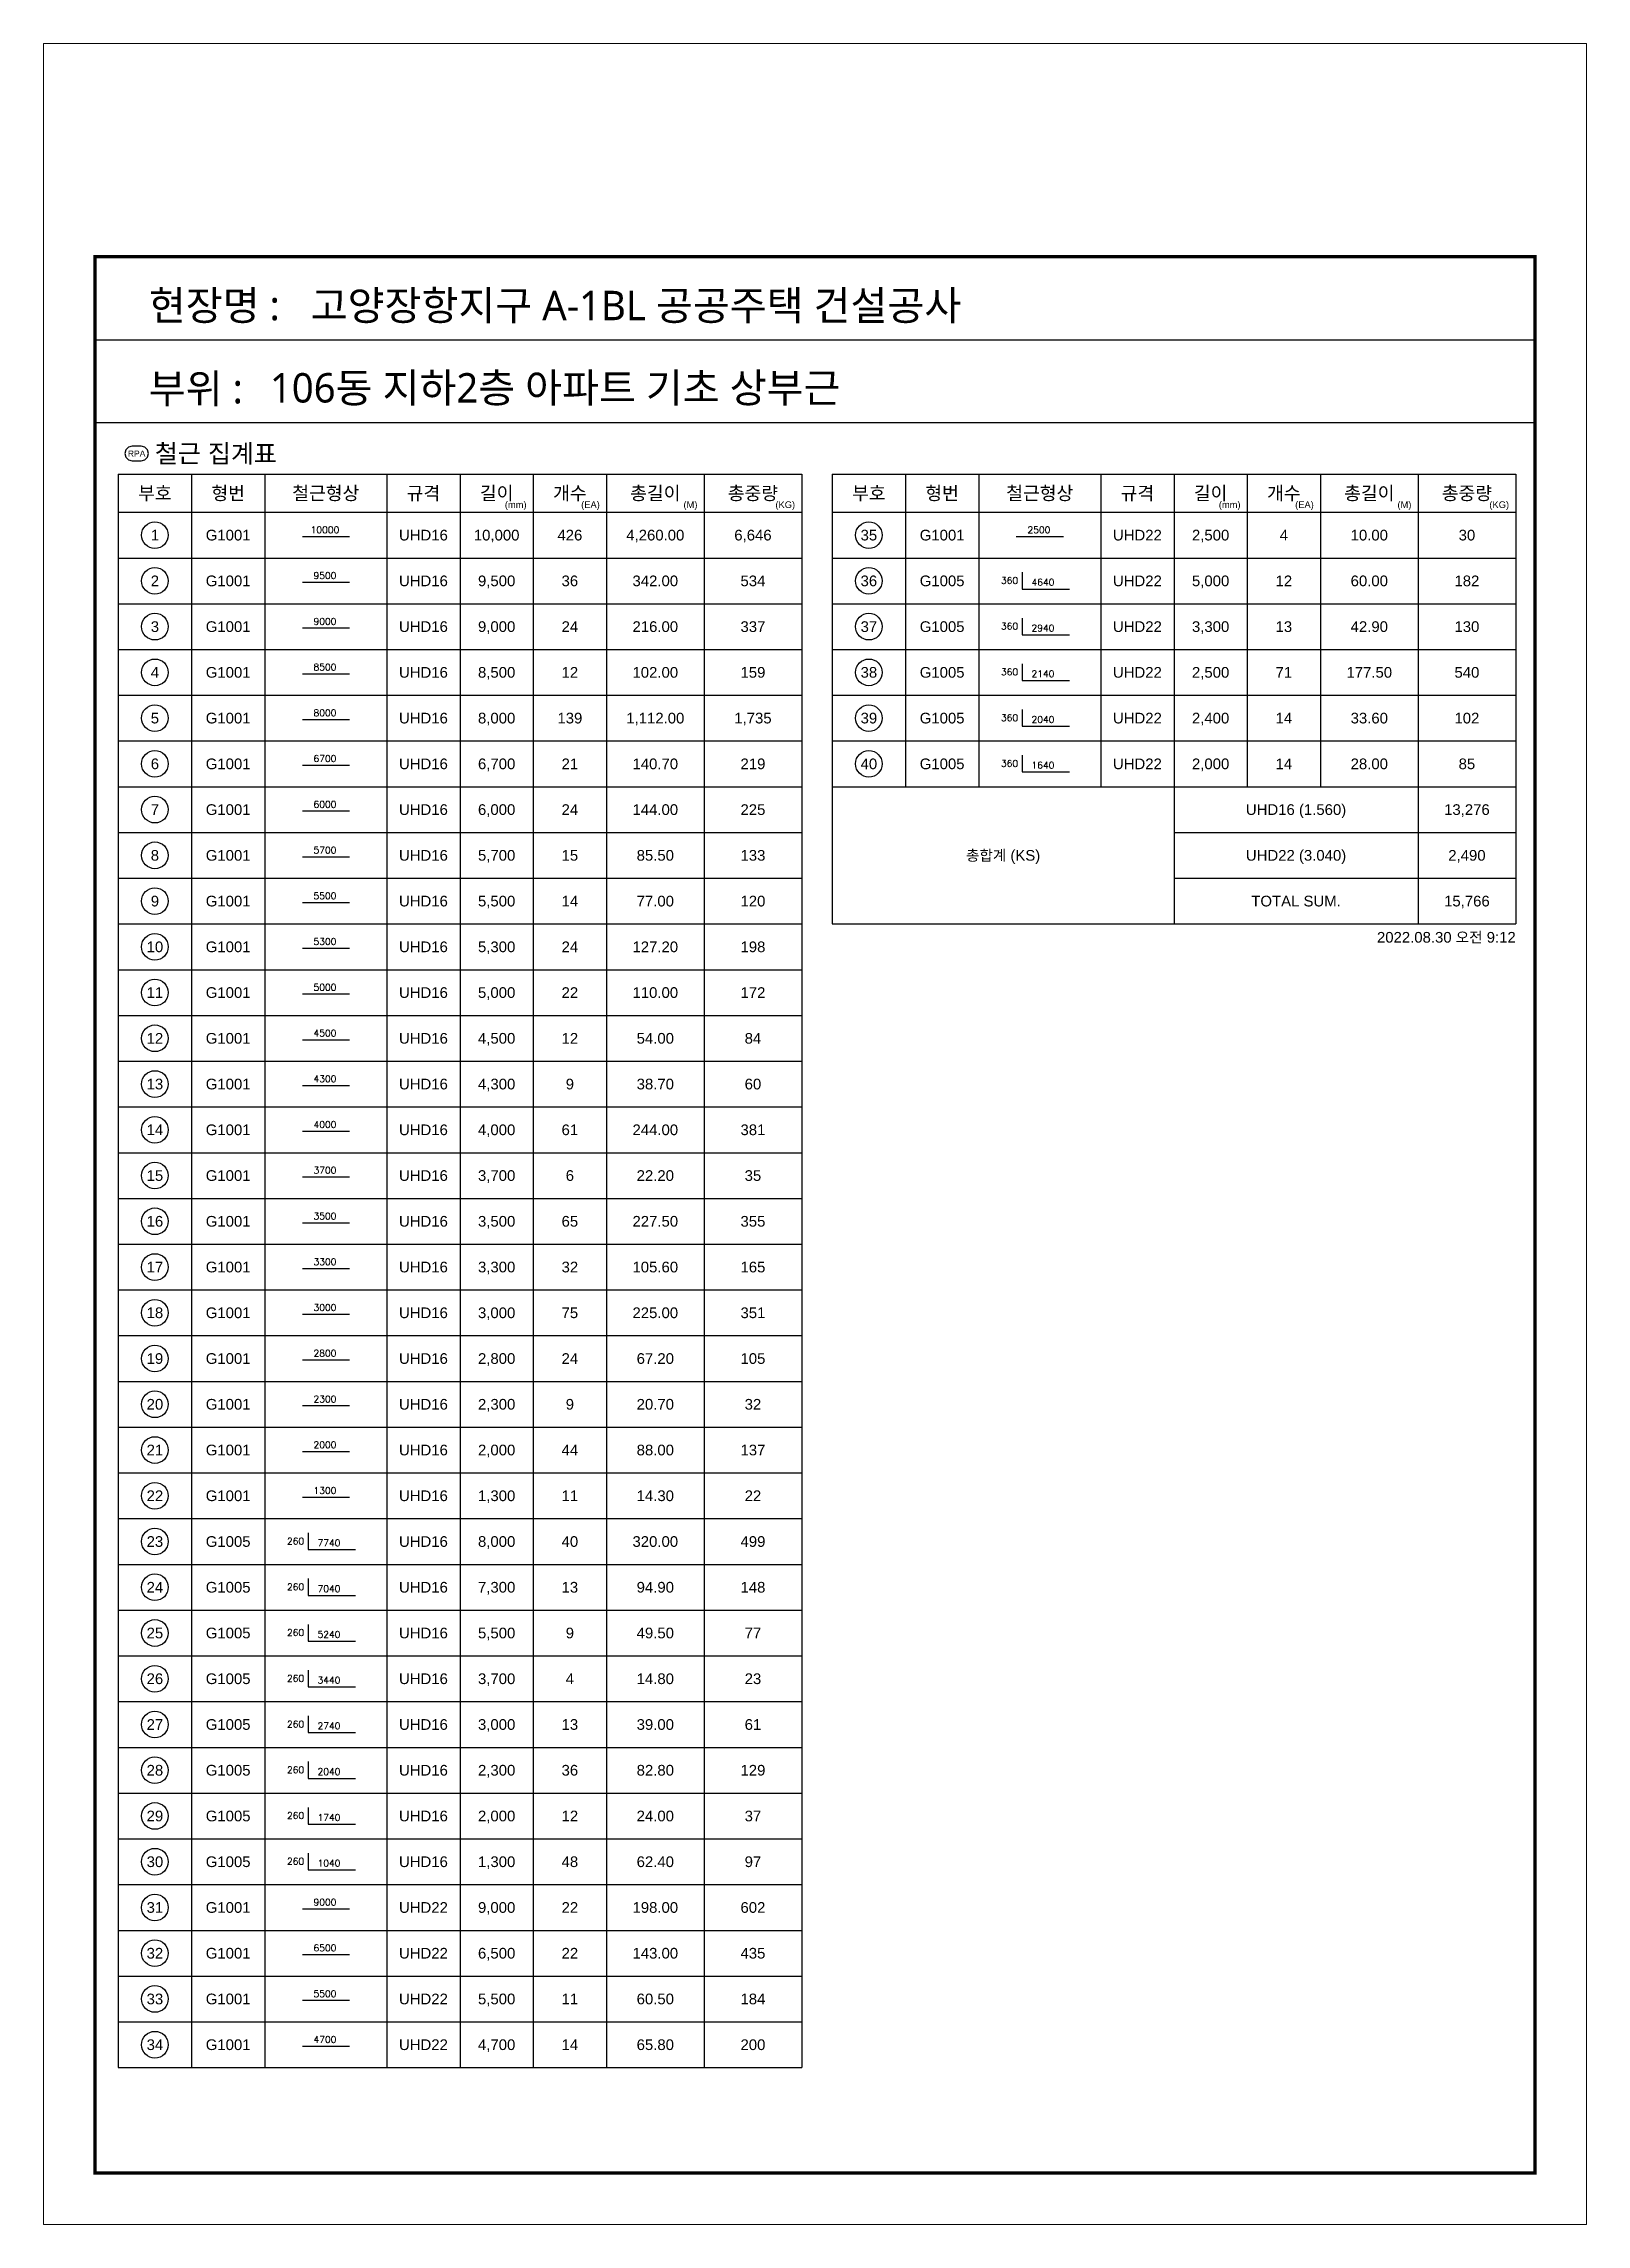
# Model space of a CAD drawing. Header units: millimetres. Extents: x 262481 to 2519995, y -394348 to 364571.
# Drawn here: x 565841 to 582171, y -171986 to -148891 of the extents above; entities that cross this region are included whole.
import ezdxf
from ezdxf.enums import TextEntityAlignment as Align

# ---------------------------------------------------------------- set-up
doc = ezdxf.new("R2010")
doc.units = ezdxf.units.MM
doc.header["$LTSCALE"] = 65
for name, color, linetype in [('AMAC-TITLE', 7, 'Continuous'), ('FORM-L', 7, 'Continuous'), ('RP_DIM', 7, 'Continuous'), ('SHOPLINE', 7, 'Continuous'), ('XDIM', 7, 'Continuous')]:
    doc.layers.add(name, color=color, linetype=linetype)
doc.layers.add('TEXT', color=3, linetype='Continuous', lineweight=9)
doc.styles.add('RPWK1', font='arial.ttf', dxfattribs={"bigfont": 'whgtxt.shx'})
doc.styles.add('XRebar2', font='Romans.shx')
doc.styles.add('돋움', font='malgun.ttf')

msp = doc.modelspace()

# ---------------------------------------------------------------- texts
at = {"layer": 'AMAC-TITLE', "color": 2, "linetype": 'Continuous', "style": '돋움'}
msp.add_text('106동 지하2층 아파트 기초 상부근', height=311.415, dxfattribs=at).set_placement((568235.6, -152692.3))
at = {"layer": 'RP_DIM', "color": 7, "linetype": 'Continuous', "ltscale": 100, "style": 'RPWK1'}
msp.add_text('철근 집계표', height=193.78, dxfattribs=at).set_placement((567018.8, -153232.6), align=Align.MIDDLE_LEFT)
for s, height, p in [('RPA', 64.59, (566825, -153232.6)), ('부호', 141.3, (567018.8, -153652.4)), ('형번', 141.3, (567793.9, -153652.4)), ('철근형상', 141.3, (568827.4, -153652.4)), ('규격', 141.3, (569860.9, -153652.4)), ('길이', 141.3, (570636, -153652.4)), ('개수', 141.3, (571411.1, -153652.4)), ('총길이', 141.3, (572315.4, -153652.4)), ('총중량', 141.3, (573348.9, -153652.4)), ('부호', 141.3, (574576.1, -153652.4)), ('형번', 141.3, (575351.3, -153652.4)), ('철근형상', 141.3, (576384.7, -153652.4)), ('규격', 141.3, (577418.2, -153652.4)), ('길이', 141.3, (578193.3, -153652.4)), ('개수', 141.3, (578968.5, -153652.4)), ('총길이', 141.3, (579872.8, -153652.4)), ('총중량', 141.3, (580906.2, -153652.4)), ('1', 113, (567018.8, -154096.5)), ('G1001', 113.04, (567793.9, -154096.5)), ('UHD16', 113.04, (569860.9, -154096.5)), ('10,000', 113.04, (570636, -154096.5)), ('426', 113.04, (571411.1, -154096.5)), ('4,260.00', 113.04, (572315.4, -154096.5)), ('6,646', 113.04, (573348.9, -154096.5)), ('35', 113.04, (574576.1, -154096.5)), ('G1001', 113.04, (575351.3, -154096.5)), ('UHD22', 113.04, (577418.2, -154096.5)), ('2,500', 113.04, (578193.3, -154096.5)), ('4', 113, (578968.5, -154096.5)), ('10.00', 113.04, (579872.8, -154096.5)), ('30', 113.04, (580906.2, -154096.5)), ('2', 113, (567018.8, -154580.9)), ('G1001', 113.04, (567793.9, -154580.9)), ('UHD16', 113.04, (569860.9, -154580.9)), ('9,500', 113.04, (570636, -154580.9)), ('36', 113.04, (571411.1, -154580.9)), ('342.00', 113.04, (572315.4, -154580.9)), ('534', 113.04, (573348.9, -154580.9)), ('36', 113.04, (574576.1, -154580.9)), ('G1005', 113.04, (575351.3, -154580.9)), ('UHD22', 113.04, (577418.2, -154580.9)), ('5,000', 113.04, (578193.3, -154580.9)), ('12', 113.04, (578968.5, -154580.9)), ('60.00', 113.04, (579872.8, -154580.9)), ('182', 113.04, (580906.2, -154580.9)), ('3', 113, (567018.8, -155065.4)), ('G1001', 113.04, (567793.9, -155065.4)), ('UHD16', 113.04, (569860.9, -155065.4)), ('9,000', 113.04, (570636, -155065.4)), ('24', 113.04, (571411.1, -155065.4)), ('216.00', 113.04, (572315.4, -155065.4)), ('337', 113.04, (573348.9, -155065.4)), ('37', 113.04, (574576.1, -155065.4)), ('G1005', 113.04, (575351.3, -155065.4)), ('UHD22', 113.04, (577418.2, -155065.4)), ('3,300', 113.04, (578193.3, -155065.4)), ('13', 113.04, (578968.5, -155065.4)), ('42.90', 113.04, (579872.8, -155065.4)), ('130', 113.04, (580906.2, -155065.4)), ('4', 113, (567018.8, -155549.8)), ('G1001', 113.04, (567793.9, -155549.8)), ('UHD16', 113.04, (569860.9, -155549.8)), ('8,500', 113.04, (570636, -155549.8)), ('12', 113.04, (571411.1, -155549.8)), ('102.00', 113.04, (572315.4, -155549.8)), ('159', 113.04, (573348.9, -155549.8)), ('38', 113.04, (574576.1, -155549.8)), ('G1005', 113.04, (575351.3, -155549.8)), ('UHD22', 113.04, (577418.2, -155549.8)), ('2,500', 113.04, (578193.3, -155549.8)), ('71', 113.04, (578968.5, -155549.8)), ('177.50', 113.04, (579872.8, -155549.8)), ('540', 113.04, (580906.2, -155549.8)), ('5', 113, (567018.8, -156034.3)), ('G1001', 113.04, (567793.9, -156034.3)), ('UHD16', 113.04, (569860.9, -156034.3)), ('8,000', 113.04, (570636, -156034.3)), ('139', 113.04, (571411.1, -156034.3)), ('1,112.00', 113.04, (572315.4, -156034.3)), ('1,735', 113.04, (573348.9, -156034.3)), ('39', 113.04, (574576.1, -156034.3)), ('G1005', 113.04, (575351.3, -156034.3)), ('UHD22', 113.04, (577418.2, -156034.3)), ('2,400', 113.04, (578193.3, -156034.3)), ('14', 113.04, (578968.5, -156034.3)), ('33.60', 113.04, (579872.8, -156034.3)), ('102', 113.04, (580906.2, -156034.3)), ('6', 113, (567018.8, -156518.7)), ('G1001', 113.04, (567793.9, -156518.7)), ('UHD16', 113.04, (569860.9, -156518.7)), ('6,700', 113.04, (570636, -156518.7)), ('21', 113.04, (571411.1, -156518.7)), ('140.70', 113.04, (572315.4, -156518.7)), ('219', 113.04, (573348.9, -156518.7)), ('40', 113.04, (574576.1, -156518.7)), ('G1005', 113.04, (575351.3, -156518.7)), ('UHD22', 113.04, (577418.2, -156518.7)), ('2,000', 113.04, (578193.3, -156518.7)), ('14', 113.04, (578968.5, -156518.7)), ('28.00', 113.04, (579872.8, -156518.7)), ('85', 113.04, (580906.2, -156518.7)), ('7', 113, (567018.8, -157003.2)), ('G1001', 113.04, (567793.9, -157003.2)), ('UHD16', 113.04, (569860.9, -157003.2)), ('6,000', 113.04, (570636, -157003.2)), ('24', 113.04, (571411.1, -157003.2)), ('144.00', 113.04, (572315.4, -157003.2)), ('225', 113.04, (573348.9, -157003.2)), ('UHD16 (1.560)', 113.037, (579097.6, -157003.2)), ('13,276', 113.04, (580906.2, -157003.2)), ('8', 113, (567018.8, -157487.6)), ('G1001', 113.04, (567793.9, -157487.6)), ('UHD16', 113.04, (569860.9, -157487.6)), ('5,700', 113.04, (570636, -157487.6)), ('15', 113.04, (571411.1, -157487.6)), ('85.50', 113.04, (572315.4, -157487.6)), ('133', 113.04, (573348.9, -157487.6)), ('총합계 (KS)', 113.04, (575997.2, -157487.6)), ('UHD22 (3.040)', 113.037, (579097.6, -157487.6)), ('2,490', 113.04, (580906.2, -157487.6)), ('9', 113, (567018.8, -157972.1)), ('G1001', 113.04, (567793.9, -157972.1)), ('UHD16', 113.04, (569860.9, -157972.1)), ('5,500', 113.04, (570636, -157972.1)), ('14', 113.04, (571411.1, -157972.1)), ('77.00', 113.04, (572315.4, -157972.1)), ('120', 113.04, (573348.9, -157972.1)), ('TOTAL SUM.', 113.04, (579097.6, -157972.1)), ('15,766', 113.04, (580906.2, -157972.1)), ('10', 113.04, (567018.8, -158456.5)), ('G1001', 113.04, (567793.9, -158456.5)), ('UHD16', 113.04, (569860.9, -158456.5)), ('5,300', 113.04, (570636, -158456.5)), ('24', 113.04, (571411.1, -158456.5)), ('127.20', 113.04, (572315.4, -158456.5)), ('198', 113.04, (573348.9, -158456.5)), ('11', 113.04, (567018.8, -158940.9)), ('G1001', 113.04, (567793.9, -158940.9)), ('UHD16', 113.04, (569860.9, -158940.9)), ('5,000', 113.04, (570636, -158940.9)), ('22', 113.04, (571411.1, -158940.9)), ('110.00', 113.04, (572315.4, -158940.9)), ('172', 113.04, (573348.9, -158940.9)), ('12', 113.04, (567018.8, -159425.4)), ('G1001', 113.04, (567793.9, -159425.4)), ('UHD16', 113.04, (569860.9, -159425.4)), ('4,500', 113.04, (570636, -159425.4)), ('12', 113.04, (571411.1, -159425.4)), ('54.00', 113.04, (572315.4, -159425.4)), ('84', 113.04, (573348.9, -159425.4)), ('13', 113.04, (567018.8, -159909.8)), ('G1001', 113.04, (567793.9, -159909.8)), ('UHD16', 113.04, (569860.9, -159909.8)), ('4,300', 113.04, (570636, -159909.8)), ('9', 113, (571411.1, -159909.8)), ('38.70', 113.04, (572315.4, -159909.8)), ('60', 113.04, (573348.9, -159909.8)), ('14', 113.04, (567018.8, -160394.3)), ('G1001', 113.04, (567793.9, -160394.3)), ('UHD16', 113.04, (569860.9, -160394.3)), ('4,000', 113.04, (570636, -160394.3)), ('61', 113.04, (571411.1, -160394.3)), ('244.00', 113.04, (572315.4, -160394.3)), ('381', 113.04, (573348.9, -160394.3)), ('15', 113.04, (567018.8, -160878.7)), ('G1001', 113.04, (567793.9, -160878.7)), ('UHD16', 113.04, (569860.9, -160878.7)), ('3,700', 113.04, (570636, -160878.7)), ('6', 113, (571411.1, -160878.7)), ('22.20', 113.04, (572315.4, -160878.7)), ('35', 113.04, (573348.9, -160878.7)), ('16', 113.04, (567018.8, -161363.2)), ('G1001', 113.04, (567793.9, -161363.2)), ('UHD16', 113.04, (569860.9, -161363.2)), ('3,500', 113.04, (570636, -161363.2)), ('65', 113.04, (571411.1, -161363.2)), ('227.50', 113.04, (572315.4, -161363.2)), ('355', 113.04, (573348.9, -161363.2)), ('17', 113.04, (567018.8, -161847.6)), ('G1001', 113.04, (567793.9, -161847.6)), ('UHD16', 113.04, (569860.9, -161847.6)), ('3,300', 113.04, (570636, -161847.6)), ('32', 113.04, (571411.1, -161847.6)), ('105.60', 113.04, (572315.4, -161847.6)), ('165', 113.04, (573348.9, -161847.6)), ('18', 113.04, (567018.8, -162332.1)), ('G1001', 113.04, (567793.9, -162332.1)), ('UHD16', 113.04, (569860.9, -162332.1)), ('3,000', 113.04, (570636, -162332.1)), ('75', 113.04, (571411.1, -162332.1)), ('225.00', 113.04, (572315.4, -162332.1)), ('351', 113.04, (573348.9, -162332.1)), ('19', 113.04, (567018.8, -162816.5)), ('G1001', 113.04, (567793.9, -162816.5)), ('UHD16', 113.04, (569860.9, -162816.5)), ('2,800', 113.04, (570636, -162816.5)), ('24', 113.04, (571411.1, -162816.5)), ('67.20', 113.04, (572315.4, -162816.5)), ('105', 113.04, (573348.9, -162816.5)), ('20', 113.04, (567018.8, -163301)), ('G1001', 113.04, (567793.9, -163301)), ('UHD16', 113.04, (569860.9, -163301)), ('2,300', 113.04, (570636, -163301)), ('9', 113, (571411.1, -163301)), ('20.70', 113.04, (572315.4, -163301)), ('32', 113.04, (573348.9, -163301)), ('21', 113.04, (567018.8, -163785.4)), ('G1001', 113.04, (567793.9, -163785.4)), ('UHD16', 113.04, (569860.9, -163785.4)), ('2,000', 113.04, (570636, -163785.4)), ('44', 113.04, (571411.1, -163785.4)), ('88.00', 113.04, (572315.4, -163785.4)), ('137', 113.04, (573348.9, -163785.4)), ('22', 113.04, (567018.8, -164269.8)), ('G1001', 113.04, (567793.9, -164269.8)), ('UHD16', 113.04, (569860.9, -164269.8)), ('1,300', 113.04, (570636, -164269.8)), ('11', 113.04, (571411.1, -164269.8)), ('14.30', 113.04, (572315.4, -164269.8)), ('22', 113.04, (573348.9, -164269.8)), ('23', 113.04, (567018.8, -164754.3)), ('G1005', 113.04, (567793.9, -164754.3)), ('UHD16', 113.04, (569860.9, -164754.3)), ('8,000', 113.04, (570636, -164754.3)), ('40', 113.04, (571411.1, -164754.3)), ('320.00', 113.04, (572315.4, -164754.3)), ('499', 113.04, (573348.9, -164754.3)), ('24', 113.04, (567018.8, -165238.7)), ('G1005', 113.04, (567793.9, -165238.7)), ('UHD16', 113.04, (569860.9, -165238.7)), ('7,300', 113.04, (570636, -165238.7)), ('13', 113.04, (571411.1, -165238.7)), ('94.90', 113.04, (572315.4, -165238.7)), ('148', 113.04, (573348.9, -165238.7)), ('25', 113.04, (567018.8, -165723.2)), ('G1005', 113.04, (567793.9, -165723.2)), ('UHD16', 113.04, (569860.9, -165723.2)), ('5,500', 113.04, (570636, -165723.2)), ('9', 113, (571411.1, -165723.2)), ('49.50', 113.04, (572315.4, -165723.2)), ('77', 113.04, (573348.9, -165723.2)), ('26', 113.04, (567018.8, -166207.6)), ('G1005', 113.04, (567793.9, -166207.6)), ('UHD16', 113.04, (569860.9, -166207.6)), ('3,700', 113.04, (570636, -166207.6)), ('4', 113, (571411.1, -166207.6)), ('14.80', 113.04, (572315.4, -166207.6)), ('23', 113.04, (573348.9, -166207.6)), ('27', 113.04, (567018.8, -166692.1)), ('G1005', 113.04, (567793.9, -166692.1)), ('UHD16', 113.04, (569860.9, -166692.1)), ('3,000', 113.04, (570636, -166692.1)), ('13', 113.04, (571411.1, -166692.1)), ('39.00', 113.04, (572315.4, -166692.1)), ('61', 113.04, (573348.9, -166692.1)), ('28', 113.04, (567018.8, -167176.5)), ('G1005', 113.04, (567793.9, -167176.5)), ('UHD16', 113.04, (569860.9, -167176.5)), ('2,300', 113.04, (570636, -167176.5)), ('36', 113.04, (571411.1, -167176.5)), ('82.80', 113.04, (572315.4, -167176.5)), ('129', 113.04, (573348.9, -167176.5)), ('29', 113.04, (567018.8, -167661)), ('G1005', 113.04, (567793.9, -167661)), ('UHD16', 113.04, (569860.9, -167661)), ('2,000', 113.04, (570636, -167661)), ('12', 113.04, (571411.1, -167661)), ('24.00', 113.04, (572315.4, -167661)), ('37', 113.04, (573348.9, -167661)), ('30', 113.04, (567018.8, -168145.4)), ('G1005', 113.04, (567793.9, -168145.4)), ('UHD16', 113.04, (569860.9, -168145.4)), ('1,300', 113.04, (570636, -168145.4)), ('48', 113.04, (571411.1, -168145.4)), ('62.40', 113.04, (572315.4, -168145.4)), ('97', 113.04, (573348.9, -168145.4)), ('31', 113.04, (567018.8, -168629.9)), ('G1001', 113.04, (567793.9, -168629.9)), ('UHD22', 113.04, (569860.9, -168629.9)), ('9,000', 113.04, (570636, -168629.9)), ('22', 113.04, (571411.1, -168629.9)), ('198.00', 113.04, (572315.4, -168629.9)), ('602', 113.04, (573348.9, -168629.9)), ('32', 113.04, (567018.8, -169114.3)), ('G1001', 113.04, (567793.9, -169114.3)), ('UHD22', 113.04, (569860.9, -169114.3)), ('6,500', 113.04, (570636, -169114.3)), ('22', 113.04, (571411.1, -169114.3)), ('143.00', 113.04, (572315.4, -169114.3)), ('435', 113.04, (573348.9, -169114.3)), ('33', 113.04, (567018.8, -169598.7)), ('G1001', 113.04, (567793.9, -169598.7)), ('UHD22', 113.04, (569860.9, -169598.7)), ('5,500', 113.04, (570636, -169598.7)), ('11', 113.04, (571411.1, -169598.7)), ('60.50', 113.04, (572315.4, -169598.7)), ('184', 113.04, (573348.9, -169598.7)), ('34', 113.04, (567018.8, -170083.2)), ('G1001', 113.04, (567793.9, -170083.2)), ('UHD22', 113.04, (569860.9, -170083.2)), ('4,700', 113.04, (570636, -170083.2)), ('14', 113.04, (571411.1, -170083.2)), ('65.80', 113.04, (572315.4, -170083.2)), ('200', 113.04, (573348.9, -170083.2))]:
    msp.add_text(s, height=height, dxfattribs=at).set_placement(p, align=Align.MIDDLE_CENTER)
for s, p in [('(mm)', (570952.9, -153830.7)), ('(EA)', (571728, -153830.7)), ('(M)', (572761.5, -153830.7)), ('(KG)', (573795, -153830.7)), ('(mm)', (578510.2, -153830.7)), ('(EA)', (579285.4, -153830.7)), ('(M)', (580318.8, -153830.7)), ('(KG)', (581352.3, -153830.7))]:
    msp.add_text(s, height=70.65, dxfattribs=at).set_placement(p, align=Align.BOTTOM_RIGHT)
msp.add_text('2022.08.30 오전 9:12', height=113.037, dxfattribs=at).set_placement((581423, -158299.1), align=Align.TOP_RIGHT)

# ---------------------------------------------------------------- blocks, each defined once
blk = doc.blocks.new('zsdfhetshts')
blk.add_lwpolyline([(0, 0), (15120, 0), (15120, 21384), (0, 21384)], close=True)
at = {"layer": 'FORM-L', "const_width": 32.6}
blk.add_lwpolyline([(504, 504), (14616, 504), (14616, 19296), (504, 19296)], close=True, dxfattribs=at)
at = {"layer": 'SHOPLINE'}
blk.add_line((504, 18480), (14625, 18480), dxfattribs=at)
blk.add_lwpolyline([(504, 19296), (14616, 19296), (14616, 17664), (504, 17664)], close=True, dxfattribs=at)
at = {"layer": 'AMAC-TITLE', "color": 3, "linetype": 'Continuous', "style": '돋움'}
for s, height, p in [('현장명 :', 288.3, (1031, 18672)), ('고양장항지구 A-1BL 공공주택 건설공사', 288.35, (2618, 18672)), ('부위 :', 288.3, (1031, 17857))]:
    blk.add_text(s, height=height, dxfattribs=at).set_placement(p)
blk = doc.blocks.new('DHS_G1001')
at = {"layer": 'XDIM', "color": 1, "linetype": 'Continuous', "ltscale": 2.91412e-318}
blk.add_lwpolyline([(-768, -45), (780, -45)], dxfattribs=at)
at = {"layer": 'XDIM', "color": 3, "linetype": 'Continuous', "ltscale": 2.91412e-318, "style": 'XRebar2'}
blk.add_attdef('A', text='', height=219, dxfattribs=at).set_placement((-27, -3), align=Align.BOTTOM_CENTER)
blk = doc.blocks.new('DHS_G1005')
at = {"layer": 'XDIM', "color": 1, "linetype": 'Continuous', "ltscale": 2.91412e-318}
blk.add_lwpolyline([(-573, 282), (-573, -267), (975, -267)], dxfattribs=at)
at = {"layer": 'XDIM', "color": 3, "linetype": 'Continuous', "ltscale": 2.91412e-318, "style": 'XRebar2'}
blk.add_attdef('A', text='', height=219, dxfattribs=at).set_placement((-708, -162), align=Align.BOTTOM_RIGHT)
blk.add_attdef('B', text='', height=219, dxfattribs=at).set_placement((105, -222), align=Align.BOTTOM_CENTER)

# ---------------------------------------------------------------- linework, layer by layer
at = {"layer": 'RP_DIM', "color": 253, "linetype": 'Continuous', "ltscale": 100}
for p, q in [((566825, -153232.6), (566826, -153232.6)), ((566825, -153232.6), (566826, -153232.6)), ((566825, -153232.6), (566826, -153232.6)), ((566825, -153232.6), (566826, -153232.6)), ((566631.2, -153450.6), (573865.6, -153450.6)), ((566631.2, -153450.6), (566631.2, -170325.4)), ((567406.4, -153450.6), (567406.4, -153854.3)), ((568181.5, -153450.6), (568181.5, -153854.3)), ((569473.3, -153450.6), (569473.3, -153854.3)), ((570248.4, -153450.6), (570248.4, -153854.3)), ((571023.6, -153450.6), (571023.6, -153854.3)), ((571798.7, -153450.6), (571798.7, -153854.3)), ((572832.1, -153450.6), (572832.1, -153854.3)), ((573865.6, -153450.6), (573865.6, -153854.3)), ((573865.6, -153450.6), (573865.6, -170325.4)), ((574188.6, -153450.6), (581423, -153450.6)), ((574188.6, -153450.6), (574188.6, -158214.3)), ((574963.7, -153450.6), (574963.7, -153854.3)), ((575738.8, -153450.6), (575738.8, -153854.3)), ((577030.7, -153450.6), (577030.7, -153854.3)), ((577805.8, -153450.6), (577805.8, -153854.3)), ((578580.9, -153450.6), (578580.9, -153854.3)), ((579356, -153450.6), (579356, -153854.3)), ((580389.5, -153450.6), (580389.5, -153854.3)), ((581423, -153450.6), (581423, -153854.3)), ((581423, -153450.6), (581423, -158214.3)), ((566631.2, -153854.3), (573865.6, -153854.3)), ((567406.4, -153854.3), (567406.4, -170325.4)), ((568181.5, -153854.3), (568181.5, -170325.4)), ((569473.3, -153854.3), (569473.3, -170325.4)), ((570248.4, -153854.3), (570248.4, -170325.4)), ((571023.6, -153854.3), (571023.6, -170325.4)), ((571798.7, -153854.3), (571798.7, -170325.4)), ((572832.1, -153854.3), (572832.1, -170325.4)), ((574188.6, -153854.3), (581423, -153854.3)), ((574963.7, -153854.3), (574963.7, -156760.9)), ((575738.8, -153854.3), (575738.8, -156760.9)), ((577030.7, -153854.3), (577030.7, -156760.9)), ((577805.8, -153854.3), (577805.8, -158214.3)), ((578580.9, -153854.3), (578580.9, -156760.9)), ((579356, -153854.3), (579356, -156760.9)), ((580389.5, -153854.3), (580389.5, -158214.3)), ((566631.2, -154338.7), (573865.6, -154338.7)), ((574188.6, -154338.7), (581423, -154338.7)), ((566631.2, -154823.2), (573865.6, -154823.2)), ((574188.6, -154823.2), (581423, -154823.2)), ((566631.2, -155307.6), (573865.6, -155307.6)), ((574188.6, -155307.6), (581423, -155307.6)), ((566631.2, -155792.1), (573865.6, -155792.1)), ((574188.6, -155792.1), (581423, -155792.1)), ((566631.2, -156276.5), (573865.6, -156276.5)), ((574188.6, -156276.5), (581423, -156276.5)), ((566631.2, -156760.9), (573865.6, -156760.9)), ((574188.6, -156760.9), (581423, -156760.9)), ((566631.2, -157245.4), (573865.6, -157245.4)), ((577805.8, -157245.4), (581423, -157245.4)), ((566631.2, -157729.8), (573865.6, -157729.8)), ((577805.8, -157729.8), (581423, -157729.8)), ((566631.2, -158214.3), (573865.6, -158214.3)), ((574188.6, -158214.3), (581423, -158214.3)), ((566631.2, -158698.7), (573865.6, -158698.7)), ((566631.2, -159183.2), (573865.6, -159183.2)), ((566631.2, -159667.6), (573865.6, -159667.6)), ((566631.2, -160152.1), (573865.6, -160152.1)), ((566631.2, -160636.5), (573865.6, -160636.5)), ((566631.2, -161121), (573865.6, -161121)), ((566631.2, -161605.4), (573865.6, -161605.4)), ((566631.2, -162089.8), (573865.6, -162089.8)), ((566631.2, -162574.3), (573865.6, -162574.3)), ((566631.2, -163058.7), (573865.6, -163058.7)), ((566631.2, -163543.2), (573865.6, -163543.2)), ((566631.2, -164027.6), (573865.6, -164027.6)), ((566631.2, -164512.1), (573865.6, -164512.1)), ((566631.2, -164996.5), (573865.6, -164996.5)), ((566631.2, -165481), (573865.6, -165481)), ((566631.2, -165965.4), (573865.6, -165965.4)), ((566631.2, -166449.8), (573865.6, -166449.8)), ((566631.2, -166934.3), (573865.6, -166934.3)), ((566631.2, -167418.7), (573865.6, -167418.7)), ((566631.2, -167903.2), (573865.6, -167903.2)), ((566631.2, -168387.6), (573865.6, -168387.6)), ((566631.2, -168872.1), (573865.6, -168872.1)), ((566631.2, -169356.5), (573865.6, -169356.5)), ((566631.2, -169841), (573865.6, -169841)), ((566631.2, -170325.4), (573865.6, -170325.4))]:
    msp.add_line(p, q, dxfattribs=at)
at = {"layer": 'RP_DIM', "color": 7, "linetype": 'Continuous', "ltscale": 100}
msp.add_lwpolyline([(566776.6, -153310.1), (566873.5, -153310.1), (566912.2, -153299.7), (566940.6, -153271.3), (566951, -153232.6), (566940.6, -153193.8), (566912.2, -153165.4), (566873.5, -153155.1), (566776.6, -153155.1), (566737.8, -153165.4), (566709.5, -153193.8), (566699.1, -153232.6), (566709.5, -153271.3), (566737.8, -153299.7), (566776.6, -153310.1)], dxfattribs=at)
for centre in [(567018.8, -154096.5), (574576.1, -154096.5), (567018.8, -154580.9), (574576.1, -154580.9), (567018.8, -155065.4), (574576.1, -155065.4), (567018.8, -155549.8), (574576.1, -155549.8), (567018.8, -156034.3), (574576.1, -156034.3), (567018.8, -156518.7), (574576.1, -156518.7), (567018.8, -157003.2), (567018.8, -157487.6), (567018.8, -157972.1), (567018.8, -158456.5), (567018.8, -158940.9), (567018.8, -159425.4), (567018.8, -159909.8), (567018.8, -160394.3), (567018.8, -160878.7), (567018.8, -161363.2), (567018.8, -161847.6), (567018.8, -162332.1), (567018.8, -162816.5), (567018.8, -163301), (567018.8, -163785.4), (567018.8, -164269.8), (567018.8, -164754.3), (567018.8, -165238.7), (567018.8, -165723.2), (567018.8, -166207.6), (567018.8, -166692.1), (567018.8, -167176.5), (567018.8, -167661), (567018.8, -168145.4), (567018.8, -168629.9), (567018.8, -169114.3), (567018.8, -169598.7), (567018.8, -170083.2)]:
    msp.add_circle(centre, 141.3, dxfattribs=at)
at = {"layer": 'RP_DIM', "color": 253, "linetype": 'Continuous', "ltscale": 100}
for points in [[(566631.2, -153450.6), (566631.3, -153450.6), (566631.2, -153450.6)], [(574188.6, -153450.6), (574188.7, -153450.6), (574188.6, -153450.6)]]:
    msp.add_solid(points, dxfattribs=at)

# ---------------------------------------------------------------- block references
at = {"layer": 'RP_DIM', "color": 7, "linetype": 'Continuous', "ltscale": 100, "xscale": 0.322963, "yscale": 0.322963, "zscale": 0.322963}
for name, p, values in [('DHS_G1001', (568827.4, -154096.5), {'A': '10000'}), ('DHS_G1001', (576384.7, -154096.5), {'A': '2500'}), ('DHS_G1001', (568827.4, -154580.9), {'A': '9500'}), ('DHS_G1005', (576384.7, -154580.9), {'A': '360', 'B': '4640'}), ('DHS_G1001', (568827.4, -155065.4), {'A': '9000'}), ('DHS_G1005', (576384.7, -155065.4), {'A': '360', 'B': '2940'}), ('DHS_G1001', (568827.4, -155549.8), {'A': '8500'}), ('DHS_G1005', (576384.7, -155549.8), {'A': '360', 'B': '2140'}), ('DHS_G1001', (568827.4, -156034.3), {'A': '8000'}), ('DHS_G1005', (576384.7, -156034.3), {'A': '360', 'B': '2040'}), ('DHS_G1001', (568827.4, -156518.7), {'A': '6700'}), ('DHS_G1005', (576384.7, -156518.7), {'A': '360', 'B': '1640'}), ('DHS_G1001', (568827.4, -157003.2), {'A': '6000'}), ('DHS_G1001', (568827.4, -157487.6), {'A': '5700'}), ('DHS_G1001', (568827.4, -157972.1), {'A': '5500'}), ('DHS_G1001', (568827.4, -158456.5), {'A': '5300'}), ('DHS_G1001', (568827.4, -158940.9), {'A': '5000'}), ('DHS_G1001', (568827.4, -159425.4), {'A': '4500'}), ('DHS_G1001', (568827.4, -159909.8), {'A': '4300'}), ('DHS_G1001', (568827.4, -160394.3), {'A': '4000'}), ('DHS_G1001', (568827.4, -160878.7), {'A': '3700'}), ('DHS_G1001', (568827.4, -161363.2), {'A': '3500'}), ('DHS_G1001', (568827.4, -161847.6), {'A': '3300'}), ('DHS_G1001', (568827.4, -162332.1), {'A': '3000'}), ('DHS_G1001', (568827.4, -162816.5), {'A': '2800'}), ('DHS_G1001', (568827.4, -163301), {'A': '2300'}), ('DHS_G1001', (568827.4, -163785.4), {'A': '2000'}), ('DHS_G1001', (568827.4, -164269.8), {'A': '1300'}), ('DHS_G1005', (568827.4, -164754.3), {'A': '260', 'B': '7740'}), ('DHS_G1005', (568827.4, -165238.7), {'A': '260', 'B': '7040'}), ('DHS_G1005', (568827.4, -165723.2), {'A': '260', 'B': '5240'}), ('DHS_G1005', (568827.4, -166207.6), {'A': '260', 'B': '3440'}), ('DHS_G1005', (568827.4, -166692.1), {'A': '260', 'B': '2740'}), ('DHS_G1005', (568827.4, -167176.5), {'A': '260', 'B': '2040'}), ('DHS_G1005', (568827.4, -167661), {'A': '260', 'B': '1740'}), ('DHS_G1005', (568827.4, -168145.4), {'A': '260', 'B': '1040'}), ('DHS_G1001', (568827.4, -168629.9), {'A': '9000'}), ('DHS_G1001', (568827.4, -169114.3), {'A': '6500'}), ('DHS_G1001', (568827.4, -169598.7), {'A': '5500'}), ('DHS_G1001', (568827.4, -170083.2), {'A': '4700'})]:
    msp.add_blockref(name, p, dxfattribs=at).add_auto_attribs(values)
at = {"layer": 'TEXT', "color": 4, "xscale": 1.08, "yscale": 1.08, "zscale": 1.08}
msp.add_blockref('zsdfhetshts', (565840.9, -171986), dxfattribs=at)

msp.set_redraw_order([(e.dxf.handle, doc.entitydb.next_handle()) for e in msp.query("TEXT MTEXT ATTDEF DIMENSION ARC_DIMENSION")])  # texts and dimensions are drawn at this point

doc.saveas('drawing.dxf')
